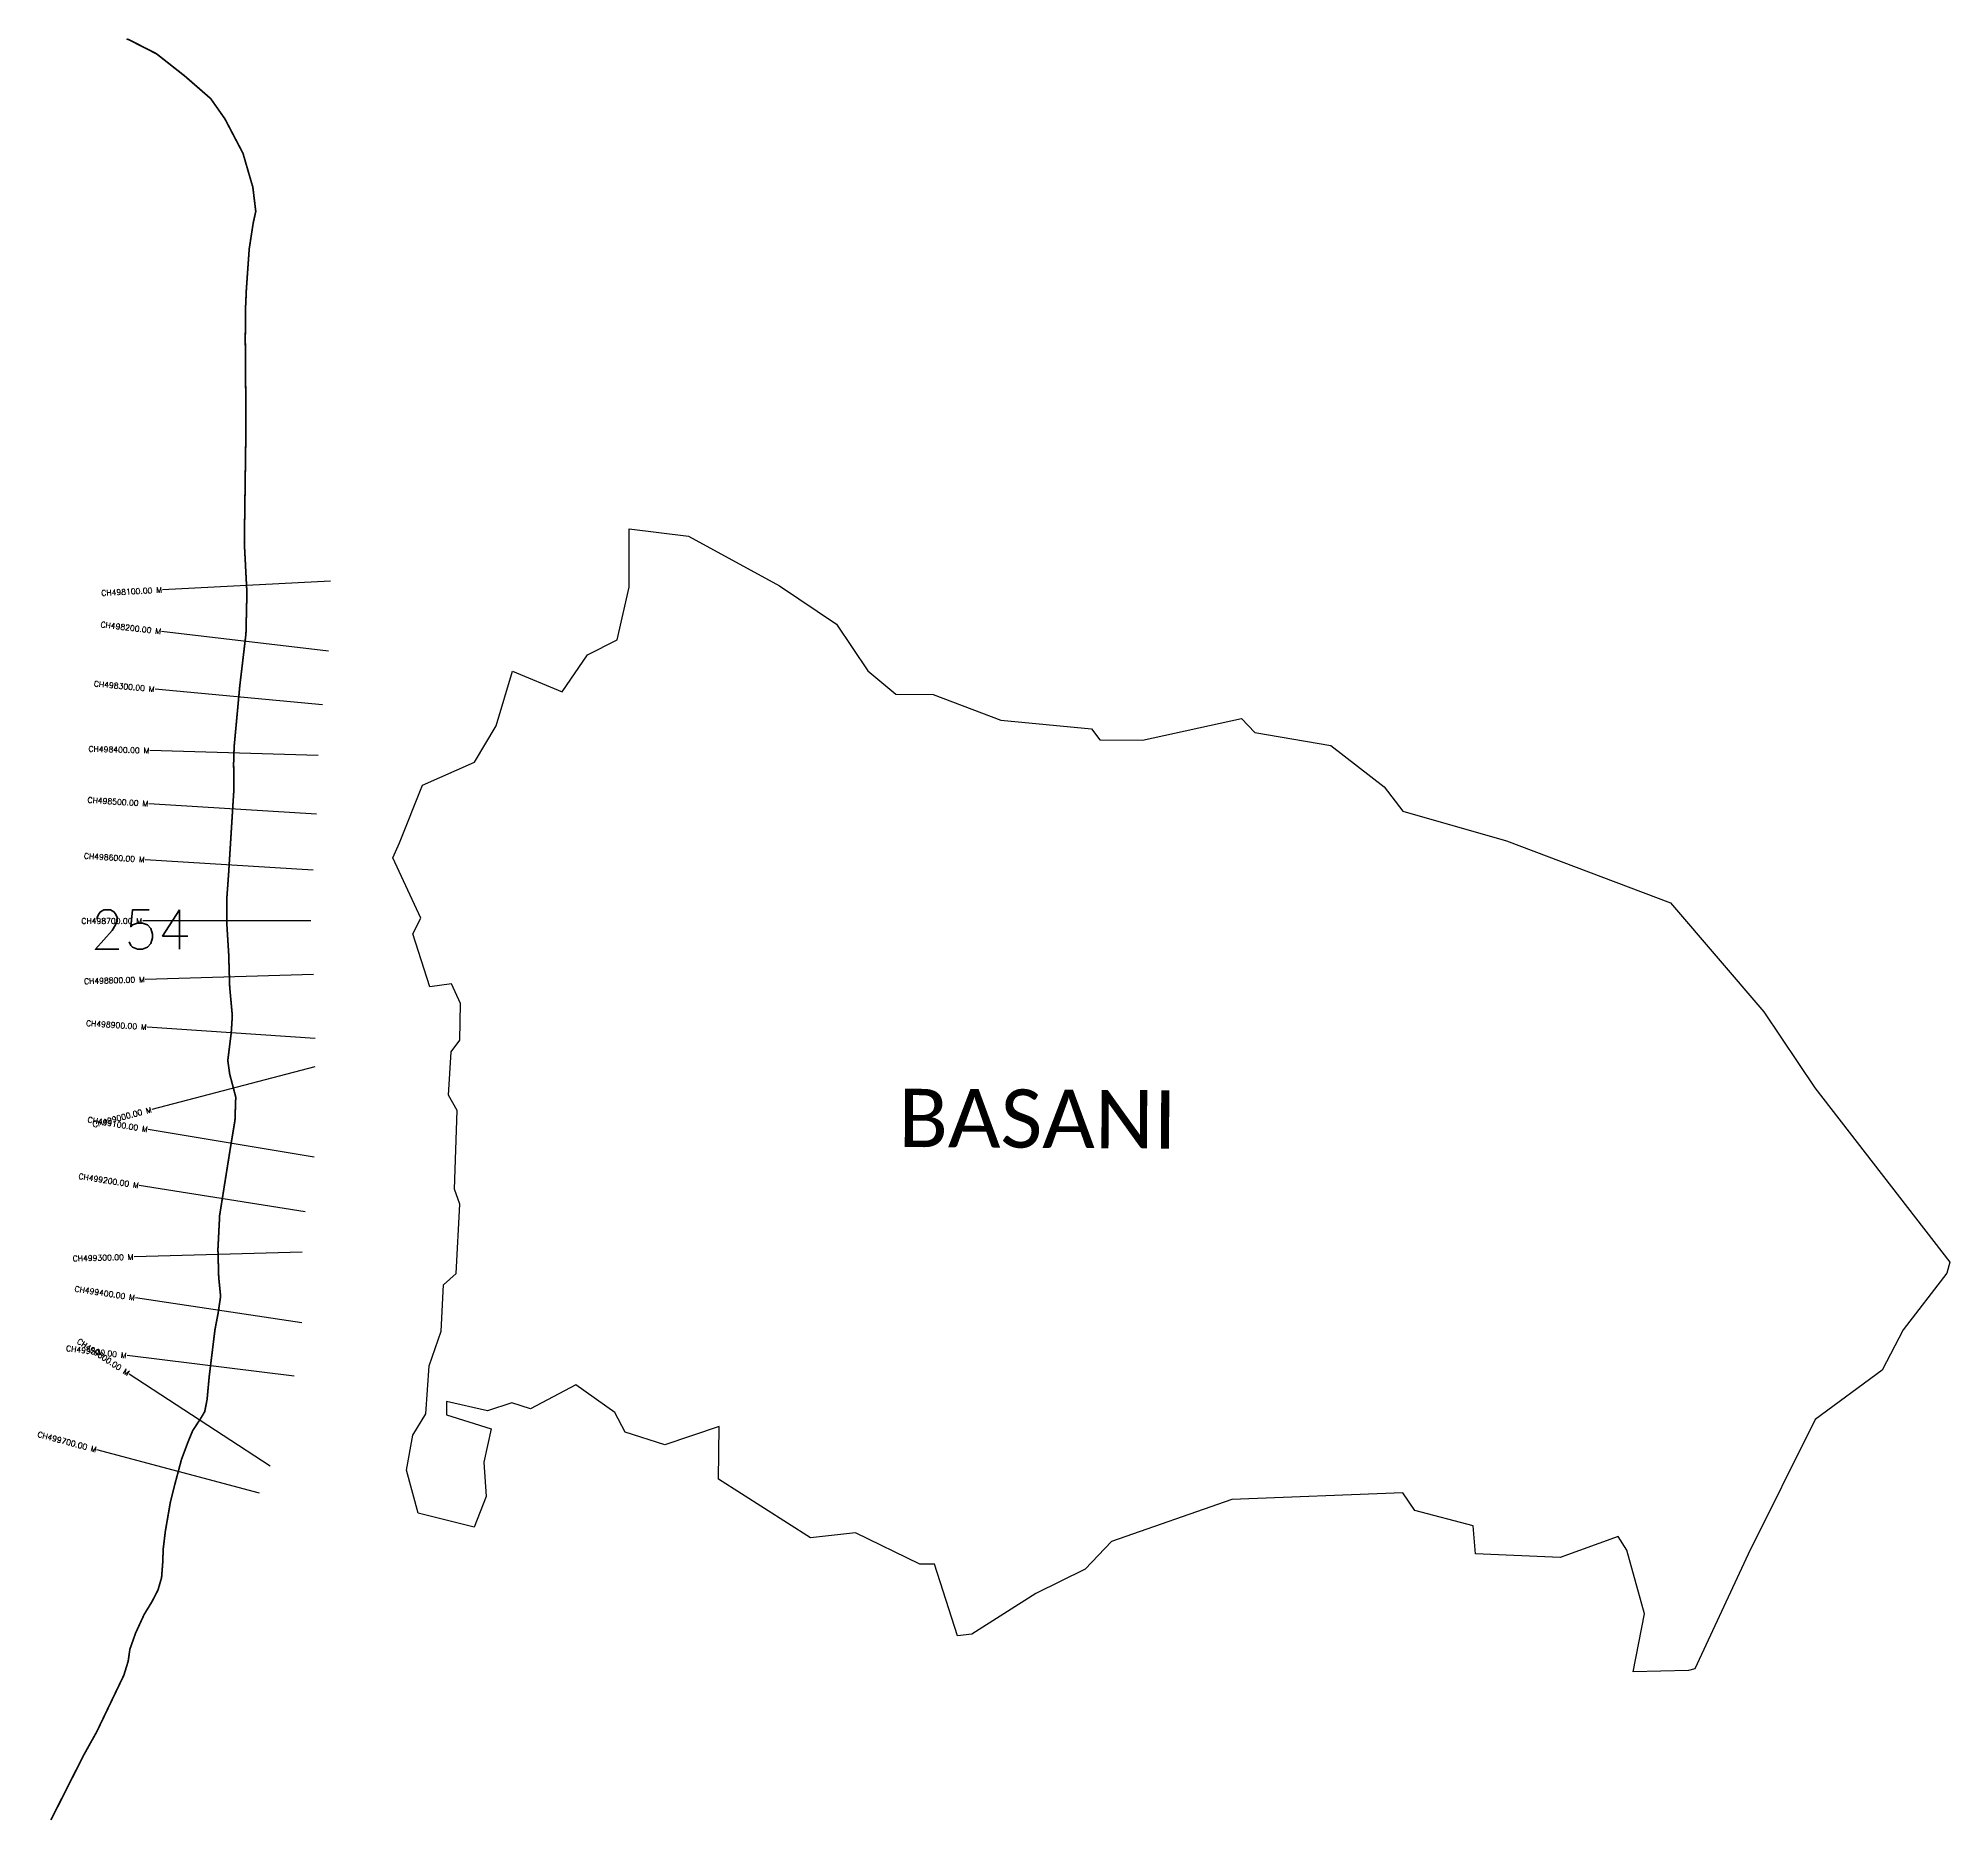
# Model space of a CAD drawing. Header units: metres. Extents: x 317534 to 320944, y 1885910 to 1889090.
import ezdxf
from ezdxf.enums import TextEntityAlignment as Align

# ---------------------------------------------------------------- set-up
doc = ezdxf.new("R2010")
doc.units = ezdxf.units.M
for name, color, linetype in [('CS', 134, 'Continuous'), ('CSMark', 6, 'Continuous'), ('NATURALLY PROTECTED', 3, 'Continuous'), ('village', 3, 'Continuous'), ('VILLAGE NAME', 250, 'Continuous')]:
    doc.layers.add(name, color=color, linetype=linetype)
doc.styles.get("Standard").update_dxf_attribs({"font": 'simplex.shx'})

msp = doc.modelspace()

# ---------------------------------------------------------------- linework, layer by layer
at = {"color": 6, "flags": 128}
for points in [[(319703.8, 1887851.3), (319839.3, 1887828.1)], [(320152.8, 1887658.1), (320445.4, 1887547.3)]]:
    msp.add_lwpolyline(points, dxfattribs=at)
at = {"layer": 'CS'}
for p, q in [((318055.3, 1888121.4), (317755.7, 1888105.9)), ((318051.8, 1887996.2), (317753.9, 1888031.4)), ((318041, 1887900.5), (317742.3, 1887928.4)), ((318033, 1887810.5), (317733.1, 1887819.1)), ((318030.5, 1887705.5), (317731.1, 1887724.2)), ((318024.2, 1887605.7), (317724.8, 1887624.4)), ((318020.3, 1887515.2), (317720.3, 1887515.2)), ((318024.8, 1887419.9), (317725, 1887410.8)), ((318027.8, 1887305.7), (317728.5, 1887325.7)), ((318027.1, 1887255.2), (317736.9, 1887179)), ((318027.1, 1887255.2), (317736.9, 1887179)), ((318026, 1887093.5), (317730.1, 1887142.9)), ((318010.4, 1886996), (317714.1, 1887043)), ((318004.7, 1886924), (317704.8, 1886915.9)), ((318003.9, 1886798.1), (317707.2, 1886842.7)), ((317990.2, 1886703.3), (317692.4, 1886739.7)), ((317947.4, 1886542.7), (317696.3, 1886706.9)), ((317928.7, 1886494.3), (317638.8, 1886571.6))]:
    msp.add_line(p, q, dxfattribs=at)
at = {"layer": 'NATURALLY PROTECTED', "const_width": 3, "flags": 128}
msp.add_lwpolyline([(317691.5, 1889088.4), (317695.2, 1889087.6), (317744.9, 1889062.2), (317795.7, 1889022.2), (317841.6, 1888982.2), (317867, 1888946), (317899.2, 1888884.6), (317916.8, 1888824), (317922, 1888781.1), (317917.4, 1888760.1), (317910.3, 1888714), (317905.2, 1888641.6), (317903.8, 1888609.5), (317903.3, 1888554.4), (317904.5, 1888398.7), (317901.6, 1888189.4), (317906.2, 1888100.7), (317904.5, 1888027.3), (317893.5, 1887934.5), (317883.4, 1887826), (317882.5, 1887796.1), (317883, 1887750), (317880, 1887702.8), (317873.5, 1887598.8), (317870.3, 1887554.5), (317870.3, 1887511.1), (317873.7, 1887456.3), (317875.5, 1887397.1), (317880.2, 1887345.9), (317878.2, 1887315.5), (317872.1, 1887266.3), (317875.5, 1887242), (317886.3, 1887200.9), (317884.9, 1887159.5), (317876.2, 1887107), (317867.4, 1887051.7), (317857.6, 1886990.2), (317854.5, 1886929.4), (317855.9, 1886879.4), (317859.3, 1886845.5), (317854.7, 1886814.7), (317849.2, 1886785.9), (317839, 1886702.9), (317835.1, 1886661), (317830.9, 1886639.7), (317823.2, 1886626.8), (317809.5, 1886605.9), (317800.9, 1886585), (317789.4, 1886554.2), (317777.4, 1886509.2), (317769.7, 1886478.4), (317760.7, 1886426.3), (317756.9, 1886394.9), (317756.1, 1886371), (317754, 1886343.6), (317747.5, 1886321.3), (317736.8, 1886300.7), (317722.9, 1886277.9), (317707.6, 1886244.6), (317697.4, 1886215.7), (317694.4, 1886194.4), (317686.7, 1886169.5), (317671.4, 1886137.6), (317638.3, 1886068.6), (317615.3, 1886027.4), (317558.4, 1885914.9), (317556.5, 1885911.4)], dxfattribs=at)
at = {"layer": 'village', "color": 6}
for points in [[(320445.4, 1887547.3, 0), (320611.9, 1887353.2, 0), (320703, 1887217.2, 0), (320943.5, 1886906.7, 0), (320938.6, 1886886.7, 0), (320860.6, 1886785.5, 0), (320823.2, 1886713.9, 0), (320703.7, 1886625.5, 0), (320583.9, 1886385.4, 0), (320488.8, 1886180.9, 0), (320477.6, 1886178.1, 0), (320379, 1886175.5, 0), (320399.2, 1886279, 0), (320367.3, 1886392.5, 0), (320352.2, 1886417, 0), (320248.4, 1886379.8, 0), (320097.7, 1886386.4, 0), (320093.6, 1886435.8, 0), (319989.6, 1886463.6, 0), (319968.2, 1886495.2, 0), (319662.7, 1886482.9, 0), (319448.5, 1886408, 0), (319401.5, 1886359, 0), (319313.2, 1886315.3, 0), (319199.1, 1886242.6, 0), (319173.4, 1886239.7, 0), (319132.5, 1886367.7, 0), (319106.7, 1886367.7, 0), (318991.8, 1886423.6, 0), (318911.3, 1886414.7, 0), (318747.1, 1886519.6, 0), (318748.5, 1886613, 0), (318651.8, 1886580.7, 0), (318580.6, 1886603.1, 0), (318562.5, 1886638.4, 0), (318493.1, 1886687.9, 0), (318412.1, 1886645, 0), (318378.8, 1886655.7, 0), (318335.4, 1886641.2, 0), (318262, 1886657.8, 0), (318262.1, 1886633.8, 0), (318341.7, 1886609, 0), (318329, 1886549.6, 0), (318333.2, 1886488.4, 0), (318311.6, 1886433.8, 0), (318211.6, 1886458.6, 0), (318190.6, 1886535.2, 0), (318202, 1886597.8, 0), (318225.6, 1886635.7, 0), (318231, 1886721.8, 0), (318252.8, 1886783.4, 0), (318256.8, 1886866.2, 0), (318279.2, 1886886.3, 0), (318285.9, 1887010.1, 0), (318276.7, 1887036.5, 0), (318281.3, 1887176.9, 0), (318265.8, 1887204.2, 0), (318270.8, 1887281.7, 0), (318286, 1887302.4, 0), (318287.4, 1887368.2, 0), (318271.4, 1887402.9, 0), (318232.3, 1887397.6, 0), (318201.9, 1887492.3, 0), (318216.3, 1887520.4, 0), (318166.3, 1887627.7, 0), (318178.6, 1887654.7, 0), (318219.4, 1887757.6, 0), (318312.2, 1887798.4, 0), (318350.6, 1887863.5, 0), (318380, 1887961, 0), (318468.4, 1887923.9, 0), (318513.8, 1887989.7, 0), (318566.9, 1888016.7, 0), (318588.3, 1888110.5, 0), (318588, 1888214.8, 0), (318693.9, 1888201.6, 0), (318855.9, 1888112.9, 0), (318957.9, 1888044.9, 0), (319013.7, 1887961.2, 0), (319063.6, 1887919.7, 0), (319130, 1887919, 0), (319251.1, 1887873.3, 0), (319412.5, 1887857.9, 0), (319427.8, 1887838.4, 0), (319503.6, 1887837.4, 0), (319680.1, 1887876.5, 0), (319680.1, 1887876.5, 0)], [(319680.1, 1887876.5, 0), (319703.8, 1887851.3, 0)], [(319839.3, 1887828.1, 0), (319934.9, 1887754.6, 0), (319968.2, 1887711.1, 0), (320152.8, 1887658.1, 0)]]:
    msp.add_polyline3d(points, dxfattribs=at)

# ---------------------------------------------------------------- texts
at = {"insert": (317626.9, 1887534.8), "char_height": 70, "attachment_point": 1}
msp.add_mtext_dynamic_manual_height_columns('254', width=95.172, gutter_width=1, heights=[0], dxfattribs=at)
at = {"layer": 'CSMark'}
for s, rotation, p in [('CH498100.00 M', 2.9737, (317754.7, 1888105.8)), ('CH498200.00 M', 353.2595, (317752.9, 1888031.5)), ('CH498300.00 M', 354.6698, (317741.3, 1887928.5)), ('CH498400.00 M', 358.3644, (317732.1, 1887819.1)), ('CH498500.00 M', 356.4244, (317730.1, 1887724.3)), ('CH498600.00 M', 356.4244, (317723.8, 1887624.5)), ('CH498800.00 M', 1.7339, (317724, 1887410.8)), ('CH498900.00 M', 356.1779, (317727.5, 1887325.7)), ('CH499100.00 M', 350.5226, (317729.1, 1887143.1)), ('CH499100.00 M', 350.5226, (317729.1, 1887143.1)), ('CH499000.00 M', 14.6981, (317735.9, 1887178.8)), ('CH499000.00 M', 14.6981, (317735.9, 1887178.8)), ('CH499200.00 M', 350.9929, (317713.1, 1887043.1)), ('CH499300.00 M', 1.5537, (317703.8, 1886915.8)), ('CH499400.00 M', 351.4498, (317706.2, 1886842.9)), ('CH499500.00 M', 353.0264, (317691.4, 1886739.8)), ('CH499600.00 M', 326.8169, (317695.4, 1886707.4)), ('CH499700.00 M', 345.0847, (317637.8, 1886571.8))]:
    msp.add_text(s, height=10, rotation=rotation, dxfattribs=at).set_placement(p, align=Align.MIDDLE_RIGHT)
msp.add_text('CH498700.00 M', height=10, dxfattribs=at).set_placement((317719.3, 1887515.2), align=Align.MIDDLE_RIGHT)
at = {"layer": 'VILLAGE NAME', "insert": (319068.8, 1887215.9), "char_height": 104.042, "attachment_point": 1, "rotation": 359.6762}
msp.add_mtext_dynamic_manual_height_columns('{\\fCalibri|b0|i0|c0|p34;BASANI}', width=810.513, gutter_width=520.2, heights=[0], dxfattribs=at)

doc.saveas('drawing.dxf')
